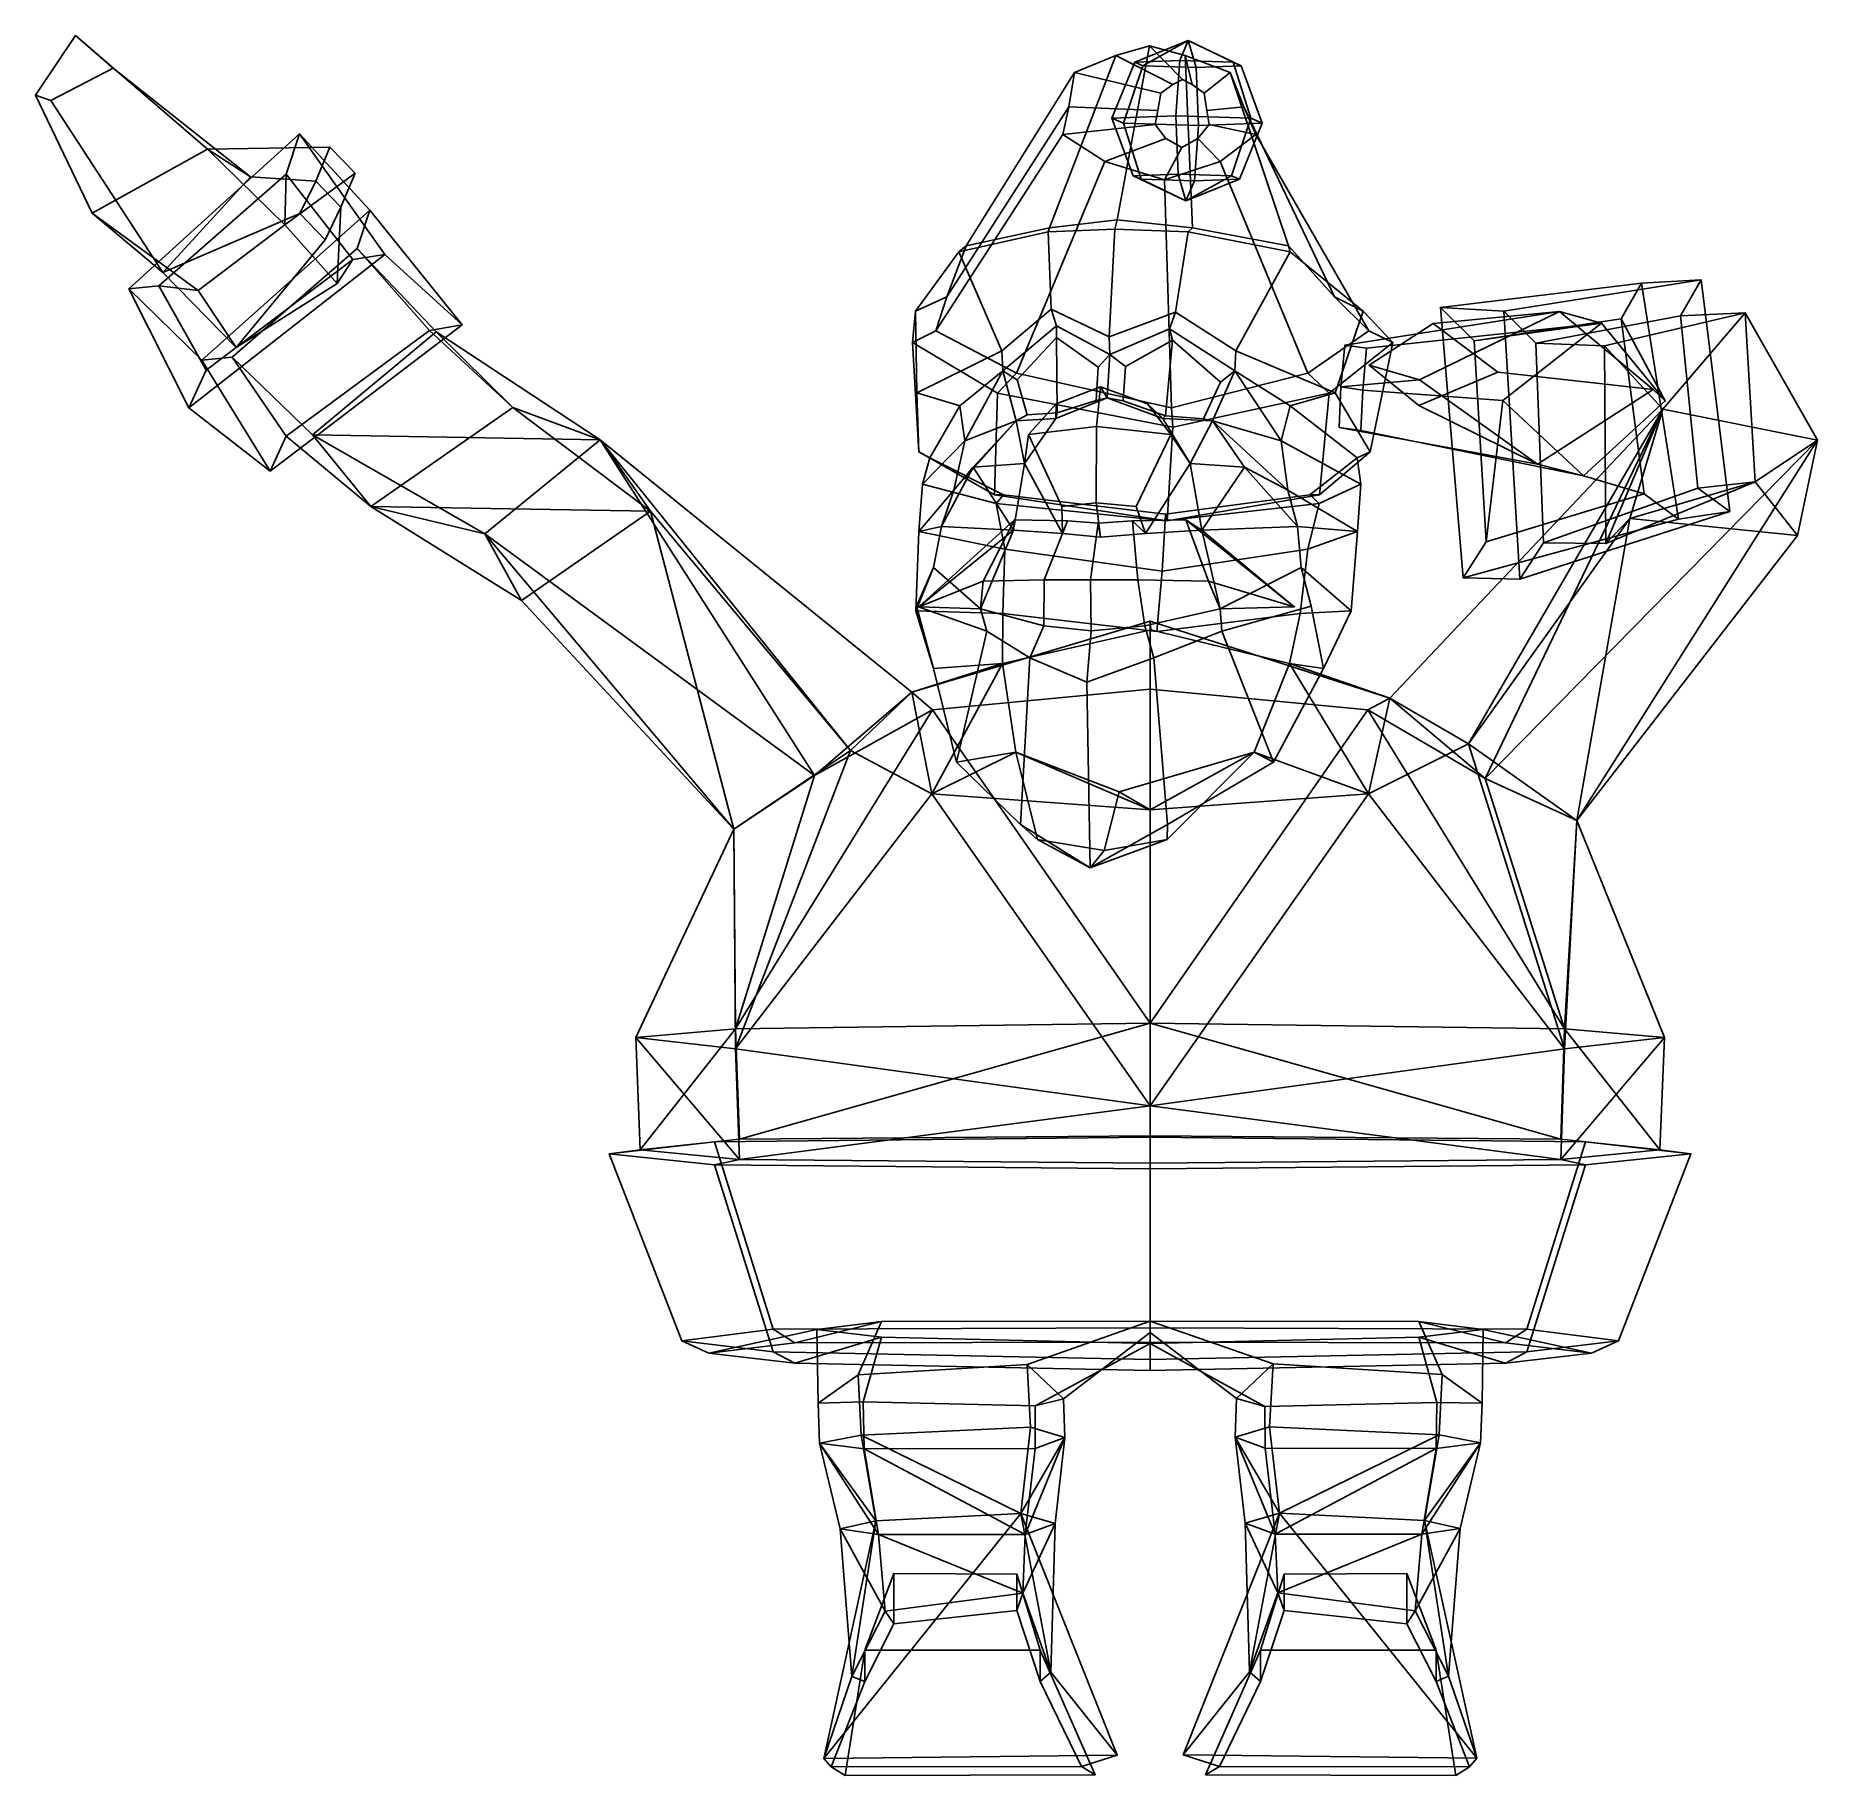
# Model space of a CAD drawing. Extents: x -301 to 177, y -153 to 314.
import ezdxf

# ---------------------------------------------------------------- set-up
doc = ezdxf.new("R2010")
doc.units = 0

msp = doc.modelspace()

# ---------------------------------------------------------------- linework, layer by layer
for p in [(-64.091278, 160.729126, 93.937881), (36.7341, 160.729126, 109.028419)]:
    msp.add_point(p)
for points in [[(-297.174103, 296.665009, 155.997833), (-280.414093, 305.364502, 160.193756), (-290.561798, 314.092743, 143.367188), (-301.232178, 298.144836, 133.005615)], [(-301.232178, 298.144836, 133.005615), (-290.561798, 314.092743, 143.367188), (-255.118607, 283.608673, 92.521408), (-286.045441, 266.381104, 84.38472)], [(-280.414093, 305.364502, 160.193756), (-243.543777, 276.202148, 132.067123), (-255.118607, 283.608673, 92.521408), (-290.561798, 314.092743, 143.367188)], [(-10.845557, 264.669586, 79.88118), (-2.157792, 311.329468, 21.649654), (-11.198099, 308.714508, 18.303576), (-28.999304, 262.487091, 70.133171)], [(6.749979, 302.27359, -38.209644), (4.118964, 300.94574, -38.480221), (-11.198099, 308.714508, 18.303576), (-2.157792, 311.329468, 21.649654)], [(-10.845557, 264.669586, 79.88118), (9.366714, 262.487091, 75.875412), (7.466033, 308.714508, 21.097038), (-2.157792, 311.329468, 21.649654)], [(5.99396, 307.382202, -33.092285), (8.255719, 312.779541, -48.203899), (-6.112992, 306.928131, -42.320713)], [(-6.112992, 306.928131, -42.320713), (8.255719, 312.779541, -48.203899), (-3.941611, 306.019928, -56.82848)], [(8.255719, 312.779541, -48.203899), (10.336731, 305.565826, -62.107876), (-3.941611, 306.019928, -56.82848)], [(6.749979, 302.27359, -38.209644), (-2.157792, 311.329468, 21.649654), (7.466033, 308.714508, 21.097038), (9.34492, 300.94574, -37.698051)], [(5.99396, 307.382202, -33.092285), (20.272326, 306.928101, -38.371616), (8.255719, 312.779541, -48.203899)], [(8.255719, 312.779541, -48.203899), (22.443705, 306.019928, -52.879383), (10.336731, 305.565826, -62.107876)], [(20.272326, 306.928101, -38.371616), (22.443705, 306.019928, -52.879383), (8.255719, 312.779541, -48.203899)], [(-51.360207, 257.612915, 54.90715), (-28.999304, 262.487091, 70.133171), (-11.198099, 308.714508, 18.303576), (-22.26362, 304.233734, 13.232353)], [(4.118964, 300.94574, -38.480221), (0.84973, 298.670441, -38.758408), (-22.26362, 304.233734, 13.232353), (-11.198099, 308.714508, 18.303576)], [(4.876355, 292.535553, -25.625166), (5.99396, 307.382202, -33.092285), (-6.112992, 306.928131, -42.320713), (-12.245483, 291.893372, -38.676121)], [(-12.245483, 291.893372, -38.676121), (-6.112992, 306.928131, -42.320713), (-3.941611, 306.019928, -56.82848), (-9.174676, 290.609009, -59.193279)], [(4.876355, 292.535553, -25.625166), (25.068979, 291.893372, -33.091255), (20.272326, 306.928101, -38.371616), (5.99396, 307.382202, -33.092285)], [(35.20565, 257.612915, 67.863464), (19.531414, 304.233734, 19.487822), (7.466033, 308.714508, 21.097038), (9.366714, 262.487091, 75.875412)], [(9.34492, 300.94574, -37.698051), (7.466033, 308.714508, 21.097038), (19.531414, 304.233734, 19.487822), (12.552341, 298.670441, -37.006874)], [(25.068979, 291.893372, -33.091255), (28.139788, 290.609009, -53.608414), (22.443705, 306.019928, -52.879383), (20.272326, 306.928101, -38.371616)], [(-297.174103, 296.665009, 155.997833), (-267.070587, 250.47052, 114.54158), (-243.543777, 276.202148, 132.067123), (-280.414093, 305.364502, 160.193756)], [(-56.544651, 243.950378, 29.679033), (-51.360207, 257.612915, 54.90715), (-22.26362, 304.233734, 13.232353), (-23.830629, 295.004791, 5.963974)], [(0.84973, 298.670441, -38.758408), (0.058994, 293.9841, -38.441891), (-23.830629, 295.004791, 5.963974), (-22.26362, 304.233734, 13.232353)], [(-3.941611, 306.019928, -56.82848), (10.336731, 305.565826, -62.107876), (11.017958, 289.966827, -66.659393), (-9.174676, 290.609009, -59.193279)], [(22.443705, 306.019928, -52.879383), (28.139788, 290.609009, -53.608414), (11.017958, 289.966827, -66.659393), (10.336731, 305.565826, -62.107876)], [(12.552341, 298.670441, -37.006874), (19.531414, 304.233734, 19.487822), (23.157797, 295.004791, 12.996737), (13.215754, 293.98407, -36.472713)], [(47.549232, 243.950378, 45.258766), (23.157797, 295.004791, 12.996737), (19.531414, 304.233734, 19.487822), (35.20565, 257.612915, 67.863464)], [(-297.174103, 296.665009, 155.997833), (-301.232178, 298.144836, 133.005615), (-286.045441, 266.381104, 84.38472), (-267.070587, 250.47052, 114.54158)], [(-59.533733, 234.859436, 8.13001), (-56.544651, 243.950378, 29.679033), (-23.830629, 295.004791, 5.963974), (-25.377386, 287.560333, 0.058672)], [(0.058994, 293.9841, -38.441891), (-0.658015, 290.203888, -38.198421), (-25.377386, 287.560333, 0.058672), (-23.830629, 295.004791, 5.963974)], [(4.876355, 292.535553, -25.625166), (-12.245483, 291.893372, -38.676121), (-6.549375, 276.482452, -39.405087), (5.557578, 276.936554, -30.176657)], [(-12.245483, 291.893372, -38.676121), (-9.174676, 290.609009, -59.193279), (-4.377994, 275.57428, -53.912853), (-6.549375, 276.482452, -39.405087)], [(4.876355, 292.535553, -25.625166), (5.557578, 276.936554, -30.176657), (19.835939, 276.482452, -35.45599), (25.068979, 291.893372, -33.091255)], [(13.215754, 293.98407, -36.472713), (23.157797, 295.004791, 12.996737), (26.365742, 287.560333, 7.803072), (13.830061, 290.203857, -36.029987)], [(25.068979, 291.893372, -33.091255), (19.835939, 276.482452, -35.45599), (22.00732, 275.574249, -49.963757), (28.139788, 290.609009, -53.608414)], [(56.71648, 234.859436, 25.529181), (26.365742, 287.560333, 7.803072), (23.157797, 295.004791, 12.996737), (47.549232, 243.950378, 45.258766)], [(-276.215881, 246.080597, 52.089569), (-230.347412, 287.694733, 57.44627), (-211.541641, 267.1922, 40.849518), (-256.585114, 226.961761, 33.485325)], [(-276.215881, 246.080597, 52.089569), (-268.180969, 246.94281, 60.117352), (-233.943054, 276.901398, 64.920677), (-230.347412, 287.694733, 57.44627)], [(-207.474319, 255.364807, 118.74157), (-230.347412, 287.694733, 57.44627), (-233.943054, 276.901398, 64.920677), (-216.104034, 253.976318, 110.61129)], [(-186.720398, 236.397675, 101.226318), (-211.541641, 267.1922, 40.849518), (-230.347412, 287.694733, 57.44627), (-207.474319, 255.364807, 118.74157)], [(-37.881889, 223.494446, -6.820795), (-59.533733, 234.859436, 8.13001), (-25.377386, 287.560333, 0.058672), (-14.175622, 280.283203, -3.811017)], [(-0.658015, 290.203888, -38.198421), (2.20094, 286.508636, -37.427601), (-14.175622, 280.283203, -3.811017), (-25.377386, 287.560333, 0.058672)], [(-4.377994, 275.57428, -53.912853), (-9.174676, 290.609009, -59.193279), (11.017958, 289.966827, -66.659393), (9.900349, 275.120178, -59.192249)], [(22.00732, 275.574249, -49.963757), (9.900349, 275.120178, -59.192249), (11.017958, 289.966827, -66.659393), (28.139788, 290.609009, -53.608414)], [(13.830061, 290.203857, -36.029987), (26.365742, 287.560333, 7.803072), (16.787809, 280.283203, 0.823283), (10.870701, 286.508636, -36.129997)], [(40.390739, 223.494446, 4.89427), (16.787809, 280.283203, 0.823283), (26.365742, 287.560333, 7.803072), (56.71648, 234.859436, 25.529181)], [(-286.045441, 266.381104, 84.38472), (-255.118607, 283.608673, 92.521408), (-234.287216, 263.253815, 70.354851), (-257.625305, 245.631287, 67.312424)], [(-222.207611, 284.118317, 141.787354), (-215.445511, 277.131348, 133.248108), (-234.287216, 263.253815, 70.354851), (-255.118607, 283.608673, 92.521408)], [(-225.99884, 275.045013, 147.496262), (-222.207611, 284.118317, 141.787354), (-255.118607, 283.608673, 92.521408), (-243.543777, 276.202148, 132.067123)], [(-225.99884, 275.045013, 147.496262), (-219.325363, 268.046692, 138.868484), (-215.445511, 277.131348, 133.248108), (-222.207611, 284.118317, 141.787354)], [(2.20094, 286.508636, -37.427601), (6.502005, 284.019165, -36.552868), (1.853079, 275.380676, -5.148481), (-14.175622, 280.283203, -3.811017)], [(10.870701, 286.508636, -36.129997), (16.787809, 280.283203, 0.823283), (1.853079, 275.380676, -5.148481), (6.502005, 284.019165, -36.552868)], [(3.730809, 214.117126, -17.508875), (-37.881889, 223.494446, -6.820795), (-14.175622, 280.283203, -3.811017), (1.853079, 275.380676, -5.148481)], [(3.730809, 214.117126, -17.508875), (1.853079, 275.380676, -5.148481), (16.787809, 280.283203, 0.823283), (40.390739, 223.494446, 4.89427)], [(-257.625305, 245.631287, 67.312424), (-234.287216, 263.253815, 70.354851), (-233.943054, 276.901398, 64.920677), (-268.180969, 246.94281, 60.117352)], [(-230.291626, 266.304962, 152.578003), (-225.99884, 275.045013, 147.496262), (-243.543777, 276.202148, 132.067123), (-267.070587, 250.47052, 114.54158)], [(-219.325363, 268.046692, 138.868484), (-220.270737, 247.542023, 98.533905), (-234.287216, 263.253815, 70.354851), (-215.445511, 277.131348, 133.248108)], [(-220.270737, 247.542023, 98.533905), (-216.104034, 253.976318, 110.61129), (-233.943054, 276.901398, 64.920677), (-234.287216, 263.253815, 70.354851)], [(-230.291626, 266.304962, 152.578003), (-223.517853, 259.296478, 144.005585), (-219.325363, 268.046692, 138.868484), (-225.99884, 275.045013, 147.496262)], [(5.557578, 276.936554, -30.176657), (-6.549375, 276.482452, -39.405087), (7.638571, 269.722839, -44.080578)], [(-6.549375, 276.482452, -39.405087), (-4.377994, 275.57428, -53.912853), (7.638571, 269.722839, -44.080578)], [(7.638571, 269.722839, -44.080578), (-4.377994, 275.57428, -53.912853), (9.900349, 275.120178, -59.192249)], [(5.557578, 276.936554, -30.176657), (7.638571, 269.722839, -44.080578), (19.835939, 276.482452, -35.45599)], [(19.835939, 276.482452, -35.45599), (7.638571, 269.722839, -44.080578), (22.00732, 275.574249, -49.963757)], [(7.638571, 269.722839, -44.080578), (9.900349, 275.120178, -59.192249), (22.00732, 275.574249, -49.963757)], [(-223.517853, 259.296478, 144.005585), (-247.351822, 230.371155, 91.939842), (-220.270737, 247.542023, 98.533905), (-219.325363, 268.046692, 138.868484)], [(-267.070587, 250.47052, 114.54158), (-286.045441, 266.381104, 84.38472), (-257.625305, 245.631287, 67.312424), (-247.351822, 230.371155, 91.939842)], [(-230.291626, 266.304962, 152.578003), (-267.070587, 250.47052, 114.54158), (-247.351822, 230.371155, 91.939842), (-223.517853, 259.296478, 144.005585)], [(-256.585114, 226.961761, 33.485325), (-211.541641, 267.1922, 40.849518), (-214.915558, 256.898376, 48.039566), (-248.443375, 227.804016, 41.653259)], [(-186.720398, 236.397675, 101.226318), (-195.515564, 234.952454, 92.972191), (-214.915558, 256.898376, 48.039566), (-211.541641, 267.1922, 40.849518)], [(-11.486476, 262.148865, 84.163391), (-10.845557, 264.669586, 79.88118), (-28.999304, 262.487091, 70.133171), (-29.403528, 261.395996, 75.407707)], [(-11.486476, 262.148865, 84.163391), (8.208937, 261.395996, 81.03717), (9.366714, 262.487091, 75.875412), (-10.845557, 264.669586, 79.88118)], [(-29.403528, 261.395996, 75.407707), (-28.999304, 262.487091, 70.133171), (-51.360207, 257.612915, 54.90715), (-53.321571, 256.01767, 59.784767)], [(-28.579664, 240.680573, 85.510315), (-29.403528, 261.395996, 75.407707), (-53.321571, 256.01767, 59.784767), (-41.840202, 229.48877, 75.169785)], [(-12.991803, 233.21106, 94.221024), (-11.486476, 262.148865, 84.163391), (-29.403528, 261.395996, 75.407707), (-28.579664, 240.680573, 85.510315)], [(-12.991803, 233.21106, 94.221024), (4.811924, 239.875397, 90.800224), (8.208937, 261.395996, 81.03717), (-11.486476, 262.148865, 84.163391)], [(4.811924, 239.875397, 90.800224), (21.015656, 229.48877, 84.577431), (35.652992, 256.01767, 73.101593), (8.208937, 261.395996, 81.03717)], [(8.208937, 261.395996, 81.03717), (35.652992, 256.01767, 73.101593), (35.20565, 257.612915, 67.863464), (9.366714, 262.487091, 75.875412)], [(-238.270981, 197.11908, 85.606163), (-186.720398, 236.397675, 101.226318), (-207.474319, 255.364807, 118.74157), (-260.078247, 214.144775, 105.66169)], [(-260.078247, 214.144775, 105.66169), (-207.474319, 255.364807, 118.74157), (-216.104034, 253.976318, 110.61129), (-255.481674, 224.281097, 100.000206)], [(-247.351822, 230.371155, 91.939842), (-255.481674, 224.281097, 100.000206), (-216.104034, 253.976318, 110.61129), (-220.270737, 247.542023, 98.533905)], [(-248.443375, 227.804016, 41.653259), (-214.915558, 256.898376, 48.039566), (-193.655853, 234.548584, 29.178011), (-226.917877, 206.931549, 21.516651)], [(-193.655853, 234.548584, 29.178011), (-214.915558, 256.898376, 48.039566), (-195.515564, 234.952454, 92.972191), (-173.062149, 214.205261, 73.735313)], [(-53.321571, 256.01767, 59.784767), (-51.360207, 257.612915, 54.90715), (-56.544651, 243.950378, 29.679033), (-64.953331, 240.151947, 30.905825)], [(-41.840202, 229.48877, 75.169785), (-53.321571, 256.01767, 59.784767), (-64.953331, 240.151947, 30.905825), (-64.666481, 218.160614, 55.789299)], [(21.015656, 229.48877, 84.577431), (47.670555, 218.160614, 72.602783), (55.230251, 240.151947, 48.893703), (35.652992, 256.01767, 73.101593)], [(35.652992, 256.01767, 73.101593), (55.230251, 240.151947, 48.893703), (47.549232, 243.950378, 45.258766), (35.20565, 257.612915, 67.863464)], [(-260.078247, 214.144775, 105.66169), (-255.481674, 224.281097, 100.000206), (-268.180969, 246.94281, 60.117352), (-276.215881, 246.080597, 52.089569)], [(-238.270981, 197.11908, 85.606163), (-260.078247, 214.144775, 105.66169), (-276.215881, 246.080597, 52.089569), (-256.585114, 226.961761, 33.485325)], [(-247.351822, 230.371155, 91.939842), (-257.625305, 245.631287, 67.312424), (-268.180969, 246.94281, 60.117352), (-255.481674, 224.281097, 100.000206)], [(129.954834, 247.605103, 116.519173), (145.942841, 248.535278, 87.527206), (92.969337, 240.152222, 58.801548), (75.980896, 241.117676, 86.368279)], [(129.954834, 247.605103, 116.519173), (75.980896, 241.117676, 86.368279), (85.011574, 232.137268, 91.173553), (124.504433, 238.073669, 113.487175)], [(145.942841, 248.535278, 87.527206), (140.439865, 238.837097, 84.465324), (101.548302, 231.514282, 63.365505), (92.969337, 240.152222, 58.801548)], [(139.901321, 184.22348, 122.361053), (129.954834, 247.605103, 116.519173), (124.504433, 238.073669, 113.487175), (130.675812, 191.04364, 117.431389)], [(153.665298, 186.327759, 91.155602), (145.942841, 248.535278, 87.527206), (129.954834, 247.605103, 116.519173), (139.901321, 184.22348, 122.361053)], [(153.665298, 186.327759, 91.155602), (145.116821, 192.630127, 86.587563), (140.439865, 238.837097, 84.465324), (145.942841, 248.535278, 87.527206)], [(-64.953331, 240.151947, 30.905825), (-56.544651, 243.950378, 29.679033), (-59.533733, 234.859436, 8.13001), (-65.800392, 231.690735, 6.595783)], [(-64.666481, 218.160614, 55.789299), (-64.953331, 240.151947, 30.905825), (-65.800392, 231.690735, 6.595783), (-64.126343, 202.315948, 21.894848)], [(-28.579664, 240.680573, 85.510315), (-41.840202, 229.48877, 75.169785), (-41.549263, 224.100891, 75.164276), (-27.090471, 236.203339, 85.948494)], [(-12.991803, 233.21106, 94.221024), (-28.579664, 240.680573, 85.510315), (-27.090471, 236.203339, 85.948494), (-12.774141, 228.432983, 92.766739)], [(-12.991803, 233.21106, 94.221024), (-12.774141, 228.432983, 92.766739), (3.262942, 235.390625, 90.76149), (4.811924, 239.875397, 90.800224)], [(4.811924, 239.875397, 90.800224), (3.262942, 235.390625, 90.76149), (20.739077, 224.100891, 84.486969), (21.015656, 229.48877, 84.577431)], [(55.230251, 240.151947, 48.893703), (63.157722, 231.690735, 25.896946), (56.71648, 234.859436, 25.529181), (47.549232, 243.950378, 45.258766)], [(47.670555, 218.160614, 72.602783), (57.077751, 202.315918, 40.035469), (63.157722, 231.690735, 25.896946), (55.230251, 240.151947, 48.893703)], [(49.230419, 219.778961, 116.190063), (70.337105, 221.648499, 126.101402), (107.949966, 240.021057, 125.453171), (50.336929, 231.0271, 114.947227)], [(50.336929, 231.0271, 114.947227), (107.949966, 240.021057, 125.453171), (119.236374, 236.933899, 94.240799), (56.081738, 230.16156, 103.383926)], [(56.812195, 225.648712, 179.035706), (73.9925, 236.835144, 185.5159), (107.949966, 240.021057, 125.453171), (70.337105, 221.648499, 126.101402)], [(91.389931, 223.764221, 184.089478), (133.123627, 219.092987, 141.193756), (107.949966, 240.021057, 125.453171), (73.9925, 236.835144, 185.5159)], [(97.322823, 168.125549, 60.521229), (82.116432, 168.488037, 89.947334), (75.980896, 241.117676, 86.368279), (92.969337, 240.152222, 58.801548)], [(82.116432, 168.488037, 89.947334), (88.263222, 178.136475, 93.356995), (85.011574, 232.137268, 91.173553), (75.980896, 241.117676, 86.368279)], [(97.322823, 168.125549, 60.521229), (92.969337, 240.152222, 58.801548), (101.548302, 231.514282, 63.365505), (103.606529, 177.920654, 64.006256)], [(140.439865, 238.837097, 84.465324), (157.818817, 239.669678, 52.814606), (120.025139, 230.818207, 32.295124), (101.548302, 231.514282, 63.365505)], [(133.123627, 219.092987, 141.193756), (136.342728, 216.022156, 105.888664), (119.236374, 236.933899, 94.240799), (107.949966, 240.021057, 125.453171)], [(157.818817, 239.669678, 52.814606), (135.723419, 213.76825, -15.235872), (120.025139, 230.818207, 32.295124)], [(157.818817, 239.669678, 52.814606), (177.177353, 205.515533, -22.688622), (135.723419, 213.76825, -15.235872)], [(160.450134, 194.314667, 53.837917), (157.818817, 239.669678, 52.814606), (140.439865, 238.837097, 84.465324), (145.116821, 192.630127, 86.587563)], [(160.450134, 194.314667, 53.837917), (177.177353, 205.515533, -22.688622), (157.818817, 239.669678, 52.814606)], [(-238.270981, 197.11908, 85.606163), (-234.004974, 206.505005, 80.374657), (-195.515564, 234.952454, 92.972191), (-186.720398, 236.397675, 101.226318)], [(-173.062149, 214.205261, 73.735313), (-195.515564, 234.952454, 92.972191), (-234.004974, 206.505005, 80.374657), (-211.201233, 187.630524, 59.536434)], [(-226.917877, 206.931549, 21.516651), (-193.655853, 234.548584, 29.178011), (-149.622055, 205.542603, 17.77009)], [(-173.062149, 214.205261, 73.735313), (-149.622055, 205.542603, 17.77009), (-193.655853, 234.548584, 29.178011)], [(-65.800392, 231.690735, 6.595783), (-59.533733, 234.859436, 8.13001), (-37.881889, 223.494446, -6.820795), (-42.941433, 218.089905, -9.627839)], [(-27.099237, 233.063599, 84.292938), (-27.090471, 236.203339, 85.948494), (-41.549263, 224.100891, 75.164276), (-37.716499, 221.67981, 76.181885)], [(-27.099237, 233.063599, 84.292938), (-15.948938, 225.10498, 90.238136), (-12.774141, 228.432983, 92.766739), (-27.090471, 236.203339, 85.948494)], [(4.030447, 232.302063, 88.990067), (3.262942, 235.390625, 90.76149), (-12.774141, 228.432983, 92.766739), (-8.578051, 225.279358, 91.472435)], [(4.030447, 232.302063, 88.990067), (16.897108, 221.050171, 81.954269), (20.739077, 224.100891, 84.486969), (3.262942, 235.390625, 90.76149)], [(63.157722, 231.690735, 25.896946), (46.050426, 218.089905, 3.691574), (40.390739, 223.494446, 4.89427), (56.71648, 234.859436, 25.529181)], [(55.094769, 218.911865, 104.66584), (56.081738, 230.16156, 103.383926), (119.236374, 236.933899, 94.240799), (92.683083, 216.134277, 84.025833)], [(70.129059, 214.782532, 187.911057), (91.389931, 223.764221, 184.089478), (73.9925, 236.835144, 185.5159), (56.812195, 225.648712, 179.035706)], [(136.342728, 216.022156, 105.888664), (124.504433, 238.073669, 113.487175), (85.011574, 232.137268, 91.173553), (119.236374, 236.933899, 94.240799)], [(92.683083, 216.134277, 84.025833), (119.236374, 236.933899, 94.240799), (85.011574, 232.137268, 91.173553), (88.263222, 178.136475, 93.356995)], [(114.369781, 195.939453, 98.009506), (130.675812, 191.04364, 117.431389), (124.504433, 238.073669, 113.487175), (136.342728, 216.022156, 105.888664)], [(-64.126343, 202.315948, 21.894848), (-65.800392, 231.690735, 6.595783), (-42.941433, 218.089905, -9.627839), (-43.732906, 190.787476, 1.589238)], [(-26.909229, 212.850098, 88.97905), (-27.099237, 233.063599, 84.292938), (-37.716499, 221.67981, 76.181885), (-34.97242, 212.267059, 82.660706)], [(-15.948938, 225.10498, 90.238136), (-27.099237, 233.063599, 84.292938), (-26.909229, 212.850098, 88.97905), (-16.502682, 216.160156, 93.937897)], [(-8.578051, 225.279358, 91.472435), (-9.177725, 216.003082, 95.479073), (2.135132, 212.043457, 92.931953), (4.030447, 232.302063, 88.990067)], [(2.135132, 212.043457, 92.931953), (12.32122, 211.16452, 88.197624), (16.897108, 221.050171, 81.954269), (4.030447, 232.302063, 88.990067)], [(57.077751, 202.315918, 40.035469), (43.523067, 190.787476, 14.648841), (46.050426, 218.089905, 3.691574), (63.157722, 231.690735, 25.896946)], [(49.230419, 219.778961, 116.190063), (50.336929, 231.0271, 114.947227), (56.081738, 230.16156, 103.383926), (55.094769, 218.911865, 104.66584)], [(120.025139, 230.818207, 32.295124), (120.339722, 177.685211, 31.996845), (103.606529, 177.920654, 64.006256), (101.548302, 231.514282, 63.365505)], [(120.339722, 177.685211, 31.996845), (120.025139, 230.818207, 32.295124), (135.723419, 213.76825, -15.235872)], [(-238.270981, 197.11908, 85.606163), (-256.585114, 226.961761, 33.485325), (-248.443375, 227.804016, 41.653259), (-234.004974, 206.505005, 80.374657)], [(-211.201233, 187.630524, 59.536434), (-234.004974, 206.505005, 80.374657), (-248.443375, 227.804016, 41.653259), (-226.917877, 206.931549, 21.516651)], [(-53.10817, 214.649536, 59.125404), (-41.549263, 224.100891, 75.164276), (-41.840202, 229.48877, 75.169785), (-64.666481, 218.160614, 55.789299)], [(-16.502682, 216.160156, 93.937897), (-13.48182, 216.870728, 97.494995), (-12.774141, 228.432983, 92.766739), (-15.948938, 225.10498, 90.238136)], [(-9.177725, 216.003082, 95.479073), (-8.578051, 225.279358, 91.472435), (-12.774141, 228.432983, 92.766739), (-13.48182, 216.870728, 97.494995)], [(35.641979, 214.649536, 72.408638), (47.670555, 218.160614, 72.602783), (21.015656, 229.48877, 84.577431), (20.739077, 224.100891, 84.486969)], [(70.129059, 214.782532, 187.911057), (56.812195, 225.648712, 179.035706), (70.337105, 221.648499, 126.101402), (102.0271, 199.038696, 128.805862)], [(-51.695263, 205.314758, 62.74902), (-41.549263, 224.100891, 75.164276), (-53.10817, 214.649536, 59.125404)], [(-37.949688, 210.710144, 83.762894), (-41.549263, 224.100891, 75.164276), (-51.695263, 205.314758, 62.74902)], [(-42.941433, 218.089905, -9.627839), (-37.881889, 223.494446, -6.820795), (3.730809, 214.117126, -17.508875), (4.159691, 208.980286, -20.374393)], [(-34.97242, 212.267059, 82.660706), (-37.716499, 221.67981, 76.181885), (-41.549263, 224.100891, 75.164276), (-37.949688, 210.710144, 83.762894)], [(46.050426, 218.089905, 3.691574), (4.159691, 208.980286, -20.374393), (3.730809, 214.117126, -17.508875), (40.390739, 223.494446, 4.89427)], [(12.32122, 211.16452, 88.197624), (14.779719, 210.710144, 91.654907), (20.739077, 224.100891, 84.486969), (16.897108, 221.050171, 81.954269)], [(14.779719, 210.710144, 91.654907), (33.230057, 205.314758, 75.459793), (20.739077, 224.100891, 84.486969)], [(33.230057, 205.314758, 75.459793), (35.641979, 214.649536, 72.408638), (20.739077, 224.100891, 84.486969)], [(48.819725, 208.918884, 117.780983), (102.0271, 199.038696, 128.805862), (70.337105, 221.648499, 126.101402), (49.230419, 219.778961, 116.190063)], [(70.129059, 214.782532, 187.911057), (102.0271, 199.038696, 128.805862), (133.123627, 219.092987, 141.193756), (91.389931, 223.764221, 184.089478)], [(-64.666481, 218.160614, 55.789299), (-64.126343, 202.315948, 21.894848), (-61.158009, 200.756104, 23.951933), (-53.10817, 214.649536, 59.125404)], [(-43.732906, 190.787476, 1.589238), (-42.941433, 218.089905, -9.627839), (4.159691, 208.980286, -20.374393), (2.574246, 183.851807, -9.781467)], [(-16.42309, 209.100861, 118.857727), (-15.285988, 219.784607, 111.260338), (-27.201632, 215.266296, 107.283188), (-34.637539, 206.985107, 110.105057)], [(-15.285988, 219.784607, 111.260338), (-13.48182, 216.870728, 97.494995), (-27.285545, 211.301697, 91.711166), (-27.201632, 215.266296, 107.283188)], [(-26.909229, 212.850098, 88.97905), (-27.285545, 211.301697, 91.711166), (-13.48182, 216.870728, 97.494995), (-16.502682, 216.160156, 93.937897)], [(-16.42309, 209.100861, 118.857727), (3.555807, 206.985077, 115.821457), (-2.728063, 215.266296, 110.946152), (-15.285988, 219.784607, 111.260338)], [(-15.285988, 219.784607, 111.260338), (-2.728063, 215.266296, 110.946152), (1.410413, 211.301697, 96.006096), (-13.48182, 216.870728, 97.494995)], [(2.135132, 212.043457, 92.931953), (-9.177725, 216.003082, 95.479073), (-13.48182, 216.870728, 97.494995), (1.410413, 211.301697, 96.006096)], [(43.523067, 190.787476, 14.648841), (2.574246, 183.851807, -9.781467), (4.159691, 208.980286, -20.374393), (46.050426, 218.089905, 3.691574)], [(47.670555, 218.160614, 72.602783), (35.641979, 214.649536, 72.408638), (53.637215, 200.756104, 41.133335), (57.077751, 202.315918, 40.035469)], [(48.819725, 208.918884, 117.780983), (49.230419, 219.778961, 116.190063), (55.094769, 218.911865, 104.66584), (54.592361, 208.050659, 106.187378)], [(54.592361, 208.050659, 106.187378), (55.094769, 218.911865, 104.66584), (92.683083, 216.134277, 84.025833), (114.369781, 195.939453, 98.009506)], [(114.369781, 195.939453, 98.009506), (92.683083, 216.134277, 84.025833), (88.263222, 178.136475, 93.356995), (130.675812, 191.04364, 117.431389)], [(102.0271, 199.038696, 128.805862), (114.369781, 195.939453, 98.009506), (136.342728, 216.022156, 105.888664), (133.123627, 219.092987, 141.193756)], [(-211.201233, 187.630524, 59.536434), (-136.177948, 186.366882, 59.857269), (-173.062149, 214.205261, 73.735313)], [(-173.062149, 214.205261, 73.735313), (-136.177948, 186.366882, 59.857269), (-149.622055, 205.542603, 17.77009)], [(-53.10817, 214.649536, 59.125404), (-61.158009, 200.756104, 23.951933), (-63.127682, 193.646057, 27.149687), (-51.695263, 205.314758, 62.74902)], [(-54.669491, 192.054596, 66.451294), (-37.949688, 210.710144, 83.762894), (-51.695263, 205.314758, 62.74902)], [(-49.527267, 198.188721, 89.401711), (-37.949688, 210.710144, 83.762894), (-54.669491, 192.054596, 66.451294)], [(-49.527267, 198.188721, 89.401711), (-35.754887, 199.252686, 94.276337), (-37.949688, 210.710144, 83.762894)], [(-26.909229, 212.850098, 88.97905), (-34.97242, 212.267059, 82.660706), (-37.949688, 210.710144, 83.762894), (-27.285545, 211.301697, 91.711166)], [(-35.754887, 199.252686, 94.276337), (-27.285545, 211.301697, 91.711166), (-37.949688, 210.710144, 83.762894)], [(-34.637539, 206.985107, 110.105057), (-27.201632, 215.266296, 107.283188), (-27.285545, 211.301697, 91.711166), (-35.754887, 199.252686, 94.276337)], [(3.555807, 206.985077, 115.821457), (8.757589, 199.252686, 100.938522), (1.410413, 211.301697, 96.006096), (-2.728063, 215.266296, 110.946152)], [(2.135132, 212.043457, 92.931953), (1.410413, 211.301697, 96.006096), (14.779719, 210.710144, 91.654907), (12.32122, 211.16452, 88.197624)], [(8.757589, 199.252686, 100.938522), (14.779719, 210.710144, 91.654907), (1.410413, 211.301697, 96.006096)], [(23.353659, 198.188721, 100.309799), (14.779719, 210.710144, 91.654907), (8.757589, 199.252686, 100.938522)], [(23.353659, 198.188721, 100.309799), (34.990005, 192.054596, 79.870628), (14.779719, 210.710144, 91.654907)], [(34.990005, 192.054596, 79.870628), (33.230057, 205.314758, 75.459793), (14.779719, 210.710144, 91.654907)], [(35.641979, 214.649536, 72.408638), (33.230057, 205.314758, 75.459793), (54.584324, 193.646057, 44.767647), (53.637215, 200.756104, 41.133335)], [(83.463379, 123.97467, 45.745739), (135.723419, 213.76825, -15.235872), (62.413631, 136.218872, -1.487377)], [(87.95414, 114.660217, -30.830082), (62.413631, 136.218872, -1.487377), (135.723419, 213.76825, -15.235872)], [(83.463379, 123.97467, 45.745739), (126.802238, 184.420563, 26.736427), (135.723419, 213.76825, -15.235872)], [(87.95414, 114.660217, -30.830082), (135.723419, 213.76825, -15.235872), (177.177353, 205.515533, -22.688622)], [(120.339722, 177.685211, 31.996845), (135.723419, 213.76825, -15.235872), (126.802238, 184.420563, 26.736427)], [(-226.917877, 206.931549, 21.516651), (-149.622055, 205.542603, 17.77009), (-180.640747, 180.321106, 12.554722)], [(-211.201233, 187.630524, 59.536434), (-226.917877, 206.931549, 21.516651), (-180.640747, 180.321106, 12.554722)], [(-25.684347, 187.631348, 112.694336), (-34.637539, 206.985107, 110.105057), (-35.754887, 199.252686, 94.276337), (-25.471174, 180.42691, 101.668213)], [(-16.471256, 188.672424, 119.179535), (-16.42309, 209.100861, 118.857727), (-34.637539, 206.985107, 110.105057), (-25.684347, 187.631348, 112.694336)], [(-16.471256, 188.672424, 119.179535), (-5.763143, 187.631348, 115.675949), (3.555807, 206.985077, 115.821457), (-16.42309, 209.100861, 118.857727)], [(-5.763143, 187.631348, 115.675949), (-3.23969, 180.42691, 104.995598), (8.757589, 199.252686, 100.938522), (3.555807, 206.985077, 115.821457)], [(48.819725, 208.918884, 117.780983), (54.592361, 208.050659, 106.187378), (114.369781, 195.939453, 98.009506), (102.0271, 199.038696, 128.805862)], [(-92.127296, 115.437744, -30.314686), (-180.640747, 180.321106, 12.554722), (-149.622055, 205.542603, 17.77009)], [(-82.442093, 122.193726, 45.91293), (-65.966537, 137.811005, -3.29705), (-149.622055, 205.542603, 17.77009)], [(-82.442093, 122.193726, 45.91293), (-149.622055, 205.542603, 17.77009), (-136.177948, 186.366882, 59.857269)], [(-92.127296, 115.437744, -30.314686), (-149.622055, 205.542603, 17.77009), (-65.966537, 137.811005, -3.29705)], [(-64.126343, 202.315948, 21.894848), (-43.732906, 190.787476, 1.589238), (-41.338791, 190.813019, 2.718875), (-61.158009, 200.756104, 23.951933)], [(-51.695263, 205.314758, 62.74902), (-63.127682, 193.646057, 27.149687), (-64.082382, 180.988525, 33.384148), (-54.669491, 192.054596, 66.451294)], [(33.230057, 205.314758, 75.459793), (34.990005, 192.054596, 79.870628), (53.67186, 180.988495, 51.008427), (54.584324, 193.646057, 44.767647)], [(57.077751, 202.315918, 40.035469), (53.637215, 200.756104, 41.133335), (40.903126, 190.813019, 15.028025), (43.523067, 190.787476, 14.648841)], [(112.622353, 103.379303, 8.377866), (87.95414, 114.660217, -30.830082), (177.177353, 205.515533, -22.688622)], [(171.821579, 179.83667, 12.963461), (112.622353, 103.379303, 8.377866), (177.177353, 205.515533, -22.688622)], [(160.450134, 194.314667, 53.837917), (171.821579, 179.83667, 12.963461), (177.177353, 205.515533, -22.688622)], [(-63.127682, 193.646057, 27.149687), (-61.158009, 200.756104, 23.951933), (-41.338791, 190.813019, 2.718875), (-43.342533, 188.43161, 0.793907)], [(-58.021461, 182.280273, 68.543167), (-49.527267, 198.188721, 89.401711), (-54.669491, 192.054596, 66.451294)], [(-38.709785, 181.301575, 93.257896), (-49.527267, 198.188721, 89.401711), (-58.021461, 182.280273, 68.543167)], [(-38.709785, 181.301575, 93.257896), (-35.754887, 199.252686, 94.276337), (-49.527267, 198.188721, 89.401711)], [(-25.471174, 180.42691, 101.668213), (-35.754887, 199.252686, 94.276337), (-38.709785, 181.301575, 93.257896)], [(-3.23969, 180.42691, 104.995598), (11.881183, 181.301575, 100.829849), (8.757589, 199.252686, 100.938522)], [(11.881183, 181.301575, 100.829849), (23.353659, 198.188721, 100.309799), (8.757589, 199.252686, 100.938522)], [(11.881183, 181.301575, 100.829849), (37.582623, 182.280273, 82.852234), (23.353659, 198.188721, 100.309799)], [(37.582623, 182.280273, 82.852234), (34.990005, 192.054596, 79.870628), (23.353659, 198.188721, 100.309799)], [(54.584324, 193.646057, 44.767647), (43.382652, 188.43161, 13.774066), (40.903126, 190.813019, 15.028025), (53.637215, 200.756104, 41.133335)], [(-64.082382, 180.988525, 33.384148), (-63.127682, 193.646057, 27.149687), (-43.342533, 188.43161, 0.793907), (-41.037544, 176.186646, 3.569615)], [(-54.669491, 192.054596, 66.451294), (-64.082382, 180.988525, 33.384148), (-58.021461, 182.280273, 68.543167)], [(34.990005, 192.054596, 79.870628), (37.582623, 182.280273, 82.852234), (53.67186, 180.988495, 51.008427)], [(53.67186, 180.988495, 51.008427), (40.365993, 176.186646, 15.753284), (43.382652, 188.43161, 13.774066), (54.584324, 193.646057, 44.767647)], [(153.665298, 186.327759, 91.155602), (97.322823, 168.125549, 60.521229), (103.606529, 177.920654, 64.006256), (145.116821, 192.630127, 86.587563)], [(120.339722, 177.685211, 31.996845), (160.450134, 194.314667, 53.837917), (145.116821, 192.630127, 86.587563), (103.606529, 177.920654, 64.006256)], [(160.450134, 194.314667, 53.837917), (120.339722, 177.685211, 31.996845), (126.802238, 184.420563, 26.736427)], [(160.450134, 194.314667, 53.837917), (126.802238, 184.420563, 26.736427), (171.821579, 179.83667, 12.963461)], [(-211.201233, 187.630524, 59.536434), (-170.816788, 162.437439, 48.430222), (-136.177948, 186.366882, 59.857269)], [(-211.201233, 187.630524, 59.536434), (-180.640747, 180.321106, 12.554722), (-170.816788, 162.437439, 48.430222)], [(-43.732906, 190.787476, 1.589238), (2.574246, 183.851807, -9.781467), (2.151518, 185.614746, -6.957069), (-41.338791, 190.813019, 2.718875)], [(-43.342533, 188.43161, 0.793907), (-41.338791, 190.813019, 2.718875), (2.151518, 185.614746, -6.957069), (2.099426, 183.838806, -6.609021)], [(-41.037544, 176.186646, 3.569615), (-43.342533, 188.43161, 0.793907), (2.099426, 183.838806, -6.609021), (1.232542, 170.277313, -0.817071)], [(-16.471256, 188.672424, 119.179535), (-25.684347, 187.631348, 112.694336), (-25.471174, 180.42691, 101.668213), (-15.306826, 179.388672, 109.688515)], [(-16.471256, 188.672424, 119.179535), (-15.306826, 179.388672, 109.688515), (-3.23969, 180.42691, 104.995598), (-5.763143, 187.631348, 115.675949)], [(40.365993, 176.186646, 15.753284), (1.232542, 170.277313, -0.817071), (2.099426, 183.838806, -6.609021), (43.382652, 188.43161, 13.774066)], [(43.382652, 188.43161, 13.774066), (2.099426, 183.838806, -6.609021), (2.151518, 185.614746, -6.957069), (40.903126, 190.813019, 15.028025)], [(43.523067, 190.787476, 14.648841), (40.903126, 190.813019, 15.028025), (2.151518, 185.614746, -6.957069), (2.574246, 183.851807, -9.781467)], [(139.901321, 184.22348, 122.361053), (130.675812, 191.04364, 117.431389), (88.263222, 178.136475, 93.356995), (82.116432, 168.488037, 89.947334)], [(-170.816788, 162.437439, 48.430222), (-113.776489, 101.016296, 12.309817), (-136.177948, 186.366882, 59.857269)], [(-113.776489, 101.016296, 12.309817), (-82.442093, 122.193726, 45.91293), (-136.177948, 186.366882, 59.857269)], [(-60.126804, 171.307373, 71.976334), (-58.021461, 182.280273, 68.543167), (-64.082382, 180.988525, 33.384148), (-64.881027, 159.652161, 41.609768)], [(-46.814777, 167.581543, 113.564667), (-38.418163, 184.063507, 106.978592), (-64.091278, 160.729126, 93.937881)], [(-38.418163, 184.063507, 106.978592), (-38.709785, 181.301575, 93.257896), (-64.091278, 160.729126, 93.937881)], [(-60.126804, 171.307373, 71.976334), (-47.566376, 160.164581, 105.362061), (-38.709785, 181.301575, 93.257896), (-58.021461, 182.280273, 68.543167)], [(-24.199085, 183.834015, 109.303177), (-38.418163, 184.063507, 106.978592), (-46.814777, 167.581543, 113.564667), (-30.460701, 167.968079, 124.909492)], [(-38.418163, 184.063507, 106.978592), (-24.199085, 183.834015, 109.303177), (-25.471174, 180.42691, 101.668213), (-38.709785, 181.301575, 93.257896)], [(-30.460701, 167.968079, 124.909492), (-17.97127, 167.967682, 127.490631), (-15.892747, 183.231079, 113.603271), (-24.199085, 183.834015, 109.303177)], [(-15.892747, 183.231079, 113.603271), (-15.306826, 179.388672, 109.688515), (-25.471174, 180.42691, 101.668213), (-24.199085, 183.834015, 109.303177)], [(-5.273424, 167.968079, 128.679276), (-6.691409, 183.834015, 111.923553), (-15.892747, 183.231079, 113.603271), (-17.97127, 167.967682, 127.490631)], [(-15.892747, 183.231079, 113.603271), (-6.691409, 183.834015, 111.923553), (-3.23969, 180.42691, 104.995598), (-15.306826, 179.388672, 109.688515)], [(-6.691409, 183.834015, 111.923553), (-5.273424, 167.968079, 128.679276), (13.685561, 167.581543, 122.619759), (7.585174, 184.063507, 113.863914)], [(7.585174, 184.063507, 113.863914), (11.881183, 181.301575, 100.829849), (-3.23969, 180.42691, 104.995598), (-6.691409, 183.834015, 111.923553)], [(13.685561, 167.581543, 122.619759), (36.7341, 160.729126, 109.028419), (7.585174, 184.063507, 113.863914)], [(7.585174, 184.063507, 113.863914), (36.7341, 160.729126, 109.028419), (11.881183, 181.301575, 100.829849)], [(38.590538, 171.307373, 86.751366), (37.582623, 182.280273, 82.852234), (11.881183, 181.301575, 100.829849), (16.805794, 160.164581, 114.996643)], [(38.590538, 171.307373, 86.751366), (52.027199, 159.652161, 59.107426), (53.67186, 180.988495, 51.008427), (37.582623, 182.280273, 82.852234)], [(153.665298, 186.327759, 91.155602), (139.901321, 184.22348, 122.361053), (82.116432, 168.488037, 89.947334), (97.322823, 168.125549, 60.521229)], [(112.622353, 103.379303, 8.377866), (126.802238, 184.420563, 26.736427), (83.463379, 123.97467, 45.745739)], [(171.821579, 179.83667, 12.963461), (126.802238, 184.420563, 26.736427), (112.622353, 103.379303, 8.377866)], [(-113.776489, 101.016296, 12.309817), (-180.640747, 180.321106, 12.554722), (-92.127296, 115.437744, -30.314686)], [(-170.816788, 162.437439, 48.430222), (-180.640747, 180.321106, 12.554722), (-113.776489, 101.016296, 12.309817)], [(-64.881027, 159.652161, 41.609768), (-64.082382, 180.988525, 33.384148), (-41.037544, 176.186646, 3.569615), (-41.533604, 158.912292, 12.133405)], [(-64.091278, 160.729126, 93.937881), (-38.709785, 181.301575, 93.257896), (-47.566376, 160.164581, 105.362061)], [(36.7341, 160.729126, 109.028419), (16.805794, 160.164581, 114.996643), (11.881183, 181.301575, 100.829849)], [(52.027199, 159.652161, 59.107426), (38.332996, 158.912292, 24.08704), (40.365993, 176.186646, 15.753284), (53.67186, 180.988495, 51.008427)], [(-41.533604, 158.912292, 12.133405), (-41.037544, 176.186646, 3.569615), (1.232542, 170.277313, -0.817071), (-0.211922, 154.091675, 8.833918)], [(38.332996, 158.912292, 24.08704), (-0.211922, 154.091675, 8.833918), (1.232542, 170.277313, -0.817071), (40.365993, 176.186646, 15.753284)], [(-60.110146, 144.125061, 51.641987), (-64.713867, 160.899841, 77.968651), (-60.126804, 171.307373, 71.976334), (-64.881027, 159.652161, 41.609768)], [(-60.126804, 171.307373, 71.976334), (-64.713867, 160.899841, 77.968651), (-45.813702, 154.214233, 98.175827), (-47.566376, 160.164581, 105.362061)], [(-47.566376, 160.164581, 105.362061), (-46.814777, 167.581543, 113.564667), (-64.091278, 160.729126, 93.937881)], [(-30.460701, 167.968079, 124.909492), (-46.814777, 167.581543, 113.564667), (-47.566376, 160.164581, 105.362061), (-30.5091, 155.618713, 118.599991)], [(-17.97127, 167.967682, 127.490631), (-30.460701, 167.968079, 124.909492), (-30.5091, 155.618713, 118.599991), (-17.842562, 154.265198, 126.630684)], [(-17.97127, 167.967682, 127.490631), (-17.842562, 154.265198, 126.630684), (-3.379842, 155.618713, 122.660431), (-5.273424, 167.968079, 128.679276)], [(-5.273424, 167.968079, 128.679276), (-3.379842, 155.618713, 122.660431), (16.805794, 160.164581, 114.996643), (13.685561, 167.581543, 122.619759)], [(16.805794, 160.164581, 114.996643), (36.7341, 160.729126, 109.028419), (13.685561, 167.581543, 122.619759)], [(38.590538, 171.307373, 86.751366), (16.805794, 160.164581, 114.996643), (17.233919, 154.214203, 107.61216), (41.222164, 160.899811, 93.824097)], [(44.528126, 144.125061, 67.3032), (52.027199, 159.652161, 59.107426), (38.590538, 171.307373, 86.751366), (41.222164, 160.899811, 93.824097)], [(-60.110146, 144.125061, 51.641987), (-64.881027, 159.652161, 41.609768), (-41.533604, 158.912292, 12.133405), (-41.620331, 145.471863, 31.431154)], [(-45.813702, 154.214233, 98.175827), (-64.713867, 160.899841, 77.968651), (-60.110146, 144.125061, 51.641987), (-53.971333, 119.008392, 77.364258)], [(-34.315727, 147, 122.959976), (-30.5091, 155.618713, 118.599991), (-47.566376, 160.164581, 105.362061), (-45.813702, 154.214233, 98.175827)], [(-41.620331, 145.471863, 31.431154), (-41.533604, 158.912292, 12.133405), (-0.211922, 154.091675, 8.833918), (-1.822633, 154.570435, 9.36818)], [(-1.01655, 147, 127.943863), (17.233919, 154.214203, 107.61216), (16.805794, 160.164581, 114.996643), (-3.379842, 155.618713, 122.660431)], [(35.42881, 145.471863, 35.473148), (-1.822633, 154.570435, 9.36818), (-0.211922, 154.091675, 8.833918), (38.332996, 158.912292, 24.08704)], [(17.233919, 154.214203, 107.61216), (31.127312, 119.008392, 90.100975), (44.528126, 144.125061, 67.3032), (41.222164, 160.899811, 93.824097)], [(44.528126, 144.125061, 67.3032), (35.42881, 145.471863, 35.473148), (38.332996, 158.912292, 24.08704), (52.027199, 159.652161, 59.107426)], [(-1.952844, 156.878967, -0.294995), (-1.948929, 138.65625, -51.165333), (-60.442371, 133.09137, -42.57951), (-65.966537, 137.811005, -3.29705)], [(-1.952844, 156.878967, -0.294995), (-65.966537, 137.811005, -3.29705), (-41.620331, 145.471863, 31.431154), (-1.822633, 154.570435, 9.36818)], [(-36.792343, 102.291534, 118.414932), (-34.315727, 147, 122.959976), (-45.813702, 154.214233, 98.175827), (-53.971333, 119.008392, 77.364258)], [(-18.945724, 140.488434, 134.001312), (-17.842562, 154.265198, 126.630684), (-30.5091, 155.618713, 118.599991), (-34.315727, 147, 122.959976)], [(-18.945724, 140.488434, 134.001312), (-1.01655, 147, 127.943863), (-3.379842, 155.618713, 122.660431), (-17.842562, 154.265198, 126.630684)], [(-1.952844, 156.878967, -0.294995), (62.413631, 136.218872, -1.487377), (56.514263, 133.09137, -42.57951), (-1.948929, 138.65625, -51.165333)], [(-1.822633, 154.570435, 9.36818), (35.42881, 145.471863, 35.473148), (62.413631, 136.218872, -1.487377), (-1.952844, 156.878967, -0.294995)], [(2.682243, 102.291534, 124.32309), (31.127312, 119.008392, 90.100975), (17.233919, 154.214203, 107.61216), (-1.01655, 147, 127.943863)], [(-65.966537, 137.811005, -3.29705), (-60.600773, 110.485016, 56.9786), (-41.620331, 145.471863, 31.431154)], [(-60.600773, 110.485016, 56.9786), (-38.050785, 121.6875, 64.286827), (-41.620331, 145.471863, 31.431154)], [(-53.971333, 119.008392, 77.364258), (-60.110146, 144.125061, 51.641987), (-41.620331, 145.471863, 31.431154), (-38.050785, 121.6875, 64.286827)], [(-18.103037, 90.635239, 128.371002), (-18.945724, 140.488434, 134.001312), (-34.315727, 147, 122.959976), (-36.792343, 102.291534, 118.414932)], [(-18.103037, 90.635239, 128.371002), (2.682243, 102.291534, 124.32309), (-1.01655, 147, 127.943863), (-18.945724, 140.488434, 134.001312)], [(31.127312, 119.008392, 90.100975), (25.919554, 121.6875, 68.891319), (35.42881, 145.471863, 35.473148), (44.528126, 144.125061, 67.3032)], [(56.662373, 110.485016, 56.9786), (35.42881, 145.471863, 35.473148), (25.919554, 121.6875, 68.891319)], [(62.413631, 136.218872, -1.487377), (35.42881, 145.471863, 35.473148), (56.662373, 110.485016, 56.9786)], [(-92.127296, 115.437744, -30.314686), (-65.966537, 137.811005, -3.29705), (-60.442371, 133.09137, -42.57951)], [(-82.442093, 122.193726, 45.91293), (-60.600773, 110.485016, 56.9786), (-65.966537, 137.811005, -3.29705)], [(-1.988075, 48.970917, -104.667221), (-60.442371, 133.09137, -42.57951), (-1.948929, 138.65625, -51.165333)], [(-1.988075, 48.970917, -104.667221), (-1.948929, 138.65625, -51.165333), (56.514263, 133.09137, -42.57951)], [(87.95414, 114.660217, -30.830082), (56.514263, 133.09137, -42.57951), (62.413631, 136.218872, -1.487377)], [(83.463379, 123.97467, 45.745739), (62.413631, 136.218872, -1.487377), (56.662373, 110.485016, 56.9786)], [(-113.274467, 47.44986, -68.986519), (-60.442371, 133.09137, -42.57951), (-1.988075, 48.970917, -104.667221)], [(-113.274467, 47.44986, -68.986519), (-92.127296, 115.437744, -30.314686), (-60.442371, 133.09137, -42.57951)], [(109.298325, 47.44986, -68.986511), (-1.988075, 48.970917, -104.667221), (56.514263, 133.09137, -42.57951)], [(109.298325, 47.44986, -68.986511), (56.514263, 133.09137, -42.57951), (87.95414, 114.660217, -30.830082)], [(-113.274467, 42.035919, 91.10984), (-82.442093, 122.193726, 45.91293), (-113.776489, 101.016296, 12.309817)], [(-113.274467, 42.035919, 91.10984), (-60.600773, 110.485016, 56.9786), (-82.442093, 122.193726, 45.91293)], [(-1.988073, 106.232941, 64.744453), (-38.050785, 121.6875, 64.286827), (-60.600773, 110.485016, 56.9786)], [(-36.792343, 102.291534, 118.414932), (-53.971333, 119.008392, 77.364258), (-38.050785, 121.6875, 64.286827), (-32.21674, 98.223557, 103.862152)], [(-32.21674, 98.223557, 103.862152), (-38.050785, 121.6875, 64.286827), (-10.262266, 111.032532, 75.983948), (-14.309266, 95.287689, 103.023422)], [(-10.262266, 111.032532, 75.983948), (-38.050785, 121.6875, 64.286827), (-1.988073, 106.232941, 64.744453)], [(2.567928, 98.223557, 109.068375), (-14.309266, 95.287689, 103.023422), (-10.262266, 111.032532, 75.983948), (25.919554, 121.6875, 68.891319)], [(-10.262266, 111.032532, 75.983948), (-1.988073, 106.232941, 64.744453), (25.919554, 121.6875, 68.891319)], [(-1.988073, 106.232941, 64.744453), (56.662373, 110.485016, 56.9786), (25.919554, 121.6875, 68.891319)], [(2.682243, 102.291534, 124.32309), (2.567928, 98.223557, 109.068375), (25.919554, 121.6875, 68.891319), (31.127312, 119.008392, 90.100975)], [(109.298325, 42.035934, 91.10984), (83.463379, 123.97467, 45.745739), (56.662373, 110.485016, 56.9786)], [(109.298325, 42.035934, 91.10984), (112.622353, 103.379303, 8.377866), (83.463379, 123.97467, 45.745739)], [(-113.274467, 47.44986, -68.986519), (-113.776489, 101.016296, 12.309817), (-92.127296, 115.437744, -30.314686)], [(-1.988074, 26.697159, 123.478798), (-60.600773, 110.485016, 56.9786), (-113.274467, 42.035919, 91.10984)], [(-1.988074, 26.697159, 123.478798), (-1.988073, 106.232941, 64.744453), (-60.600773, 110.485016, 56.9786)], [(-1.988074, 26.697159, 123.478798), (56.662373, 110.485016, 56.9786), (-1.988073, 106.232941, 64.744453)], [(-1.988074, 26.697159, 123.478798), (109.298325, 42.035934, 91.10984), (56.662373, 110.485016, 56.9786)], [(109.298325, 47.44986, -68.986511), (87.95414, 114.660217, -30.830082), (112.622353, 103.379303, 8.377866)], [(-113.274467, 42.035919, 91.10984), (-113.776489, 101.016296, 12.309817), (-140.100922, 45.045227, 2.12127)], [(-140.100922, 45.045227, 2.12127), (-113.776489, 101.016296, 12.309817), (-113.274467, 47.44986, -68.986519)], [(-18.103037, 90.635239, 128.371002), (-36.792343, 102.291534, 118.414932), (-32.21674, 98.223557, 103.862152)], [(-18.103037, 90.635239, 128.371002), (2.567928, 98.223557, 109.068375), (2.682243, 102.291534, 124.32309)], [(109.298325, 42.035934, 91.10984), (136.124771, 45.045227, 2.121271), (112.622353, 103.379303, 8.377866)], [(136.124771, 45.045227, 2.121271), (109.298325, 47.44986, -68.986511), (112.622353, 103.379303, 8.377866)], [(-18.103037, 90.635239, 128.371002), (-32.21674, 98.223557, 103.862152), (-14.309266, 95.287689, 103.023422)], [(-18.103037, 90.635239, 128.371002), (-14.309266, 95.287689, 103.023422), (2.567928, 98.223557, 109.068375)], [(-112.2817, 17.75174, -78.718971), (-113.274467, 47.44986, -68.986519), (-1.988075, 48.970917, -104.667221)], [(-112.2817, 17.75174, -78.718971), (-1.988075, 48.970917, -104.667221), (-1.971654, 18.728012, -109.923225)], [(108.30555, 17.75174, -78.718971), (-1.971654, 18.728012, -109.923225), (-1.988075, 48.970917, -104.667221)], [(108.30555, 17.75174, -78.718971), (-1.988075, 48.970917, -104.667221), (109.298325, 47.44986, -68.986511)], [(-138.876877, 14.965347, 3.677865), (-140.100922, 45.045227, 2.12127), (-113.274467, 47.44986, -68.986519)], [(-112.2817, 12.325623, 81.738014), (-140.100922, 45.045227, 2.12127), (-138.876877, 14.965347, 3.677865)], [(-112.2817, 12.325623, 81.738014), (-113.274467, 42.035919, 91.10984), (-140.100922, 45.045227, 2.12127)], [(-138.876877, 14.965347, 3.677865), (-113.274467, 47.44986, -68.986519), (-112.2817, 17.75174, -78.718971)], [(134.900742, 14.965363, 3.677866), (108.30555, 17.75174, -78.718971), (109.298325, 47.44986, -68.986511)], [(108.30555, 12.325623, 81.738014), (136.124771, 45.045227, 2.121271), (109.298325, 42.035934, 91.10984)], [(108.30555, 12.325623, 81.738014), (134.900742, 14.965363, 3.677866), (136.124771, 45.045227, 2.121271)], [(134.900742, 14.965363, 3.677866), (109.298325, 47.44986, -68.986511), (136.124771, 45.045227, 2.121271)], [(-112.2817, 12.325623, 81.738014), (-1.988074, 26.697159, 123.478798), (-113.274467, 42.035919, 91.10984)], [(108.30555, 12.325623, 81.738014), (109.298325, 42.035934, 91.10984), (-1.988074, 26.697159, 123.478798)], [(-112.2817, 12.325623, 81.738014), (-1.988074, 11.317825, 113.025352), (-1.988074, 26.697159, 123.478798)], [(108.30555, 12.325623, 81.738014), (-1.988074, 26.697159, 123.478798), (-1.988074, 11.317825, 113.025352)], [(-118.934189, 17.068436, -90.801384), (-147.192505, 13.872162, 3.716457), (-138.876877, 14.965347, 3.677865), (-112.2817, 17.75174, -78.718971)], [(-127.747269, -36.378769, 5.490431), (-147.192505, 13.872162, 3.716457), (-118.934189, 17.068436, -90.801384), (-103.174835, -33.182487, -89.027412)], [(-147.192505, 13.872162, 3.716457), (-118.934189, 10.93692, 90.515007), (-112.2817, 12.325623, 81.738014), (-138.876877, 14.965347, 3.677865)], [(-118.934189, 17.068436, -90.801384), (-112.2817, 17.75174, -78.718971), (-1.971654, 18.728012, -109.923225), (-1.987824, 18.301147, -126.157097)], [(-103.174835, -33.182487, -89.027412), (-118.934189, 17.068436, -90.801384), (-1.987824, 18.301147, -126.157097), (-1.988076, -32.843155, -124.353882)], [(99.198692, -33.18248, -89.027412), (-1.988076, -32.843155, -124.353882), (-1.987824, 18.301147, -126.157097), (114.958038, 17.068436, -90.801384)], [(114.958038, 17.068436, -90.801384), (-1.987824, 18.301147, -126.157097), (-1.971654, 18.728012, -109.923225), (108.30555, 17.75174, -78.718971)], [(123.771126, -36.378769, 5.490432), (99.198692, -33.18248, -89.027412), (114.958038, 17.068436, -90.801384), (143.216354, 13.872162, 3.716458)], [(114.958038, 17.068436, -90.801384), (108.30555, 17.75174, -78.718971), (134.900742, 14.965363, 3.677866), (143.216354, 13.872162, 3.716458)], [(143.216354, 13.872162, 3.716458), (134.900742, 14.965363, 3.677866), (108.30555, 12.325623, 81.738014), (114.958038, 10.93692, 90.515007)], [(-118.934189, 10.93692, 90.515007), (-147.192505, 13.872162, 3.716457), (-127.747269, -36.378769, 5.490431), (-103.174835, -39.314011, 92.288979)], [(-1.988074, 9.781967, 125.87027), (-1.988074, 11.317825, 113.025352), (-112.2817, 12.325623, 81.738014), (-118.934189, 10.93692, 90.515007)], [(-1.988074, -41.365974, 127.675911), (-1.988074, 9.781967, 125.87027), (-118.934189, 10.93692, 90.515007), (-103.174835, -39.314011, 92.288979)], [(-1.988074, 9.781967, 125.87027), (114.958038, 10.93692, 90.515007), (108.30555, 12.325623, 81.738014), (-1.988074, 11.317825, 113.025352)], [(-1.988074, -41.365974, 127.675911), (99.198692, -39.314011, 92.288979), (114.958038, 10.93692, 90.515007), (-1.988074, 9.781967, 125.87027)], [(114.958038, 10.93692, 90.515007), (99.198692, -39.314011, 92.288979), (123.771126, -36.378769, 5.490432), (143.216354, 13.872162, 3.716458)], [(-127.747269, -36.378769, 5.490431), (-103.174835, -33.182487, -89.027412), (-97.390068, -36.908455, -76.789345), (-120.516319, -39.694847, 5.607496)], [(-120.516319, -39.694847, 5.607496), (-97.390068, -36.908455, -76.789345), (-74.141556, -31.127052, -59.400467), (-91.455673, -33.317795, 5.382371)], [(-97.390068, -42.334579, 83.667648), (-120.516319, -39.694847, 5.607496), (-91.455673, -33.317795, 5.382371), (-74.141556, -35.41468, 67.38974)], [(-103.174835, -33.182487, -89.027412), (-1.988076, -32.843155, -124.353882), (-1.988075, -36.735832, -108.047195), (-97.390068, -36.908455, -76.789345)], [(-97.390068, -36.908455, -76.789345), (-1.988075, -36.735832, -108.047195), (-1.988075, -31.046585, -86.276512), (-74.141556, -31.127052, -59.400467)], [(-91.455673, -33.317795, 5.382371), (-74.141556, -31.127052, -59.400467), (-80.366188, -45.521812, -38.32341), (-91.133057, -53.079758, 5.91334)], [(-74.141556, -35.41468, 67.38974), (-91.455673, -33.317795, 5.382371), (-91.133057, -53.079758, 5.91334), (-78.992538, -52.727158, 47.179771)], [(-74.141556, -31.127052, -59.400467), (-1.988075, -31.046585, -86.276512), (-35.000881, -42.754852, -62.022243), (-80.366188, -45.521812, -38.32341)], [(-1.988075, -31.046585, -86.276512), (-1.988075, -34.133995, 5.021927), (-25.247345, -51.88829, 4.935541), (-35.000881, -42.754852, -62.022243)], [(99.198692, -33.18248, -89.027412), (93.41391, -36.908455, -76.789345), (-1.988075, -36.735832, -108.047195), (-1.988076, -32.843155, -124.353882)], [(70.165413, -31.127052, -59.400467), (76.403145, -45.390396, -38.394245), (31.057764, -42.503891, -62.12833), (-1.988075, -31.046585, -86.276512)], [(93.41391, -36.908455, -76.789345), (70.165413, -31.127052, -59.400467), (-1.988075, -31.046585, -86.276512), (-1.988075, -36.735832, -108.047195)], [(21.244493, -51.850967, 4.808908), (-1.988075, -34.133995, 5.021927), (-1.988075, -31.046585, -86.276512), (31.057764, -42.503891, -62.12833)], [(87.47953, -33.317795, 5.382372), (87.129272, -53.104675, 5.837794), (76.403145, -45.390396, -38.394245), (70.165413, -31.127052, -59.400467)], [(116.540169, -39.694839, 5.607497), (87.47953, -33.317795, 5.382372), (70.165413, -31.127052, -59.400467), (93.41391, -36.908455, -76.789345)], [(70.165413, -35.41468, 67.38974), (74.957832, -52.879242, 47.108143), (87.129272, -53.104675, 5.837794), (87.47953, -33.317795, 5.382372)], [(93.41391, -42.334579, 83.667648), (70.165413, -35.41468, 67.38974), (87.47953, -33.317795, 5.382372), (116.540169, -39.694839, 5.607497)], [(123.771126, -36.378769, 5.490432), (116.540169, -39.694839, 5.607497), (93.41391, -36.908455, -76.789345), (99.198692, -33.18248, -89.027412)], [(-103.174835, -39.314011, 92.288979), (-127.747269, -36.378769, 5.490431), (-120.516319, -39.694847, 5.607496), (-97.390068, -42.334579, 83.667648)], [(-1.988075, -44.278152, 114.988022), (-97.390068, -42.334579, 83.667648), (-74.141556, -35.41468, 67.38974), (-1.988075, -37.102448, 92.802689)], [(-1.988075, -37.102448, 92.802689), (-74.141556, -35.41468, 67.38974), (-78.992538, -52.727158, 47.179771), (-32.887569, -53.839989, 69.521111)], [(-1.988075, -34.133995, 5.021927), (-1.988075, -37.102448, 92.802689), (-32.887569, -53.839989, 69.521111), (-25.247345, -51.88829, 4.935541)], [(21.244493, -51.850967, 4.808908), (28.834217, -54.025192, 69.413811), (-1.988075, -37.102448, 92.802689), (-1.988075, -34.133995, 5.021927)], [(-1.988075, -37.102448, 92.802689), (28.834217, -54.025192, 69.413811), (74.957832, -52.879242, 47.108143), (70.165413, -35.41468, 67.38974)], [(-1.988075, -44.278152, 114.988022), (-1.988075, -37.102448, 92.802689), (70.165413, -35.41468, 67.38974), (93.41391, -42.334579, 83.667648)], [(99.198692, -39.314011, 92.288979), (93.41391, -42.334579, 83.667648), (116.540169, -39.694839, 5.607497), (123.771126, -36.378769, 5.490432)], [(-1.988074, -41.365974, 127.675911), (-103.174835, -39.314011, 92.288979), (-97.390068, -42.334579, 83.667648), (-1.988075, -44.278152, 114.988022)], [(-79.582405, -61.679703, -15.369305), (-80.366188, -45.521812, -38.32341), (-35.000881, -42.754852, -62.022243), (-34.064995, -59.576355, -26.172146)], [(-24.841269, -62.28801, 2.533656), (-34.064995, -59.576355, -26.172146), (-35.000881, -42.754852, -62.022243), (-25.247345, -51.88829, 4.935541)], [(-1.988074, -41.365974, 127.675911), (-1.988075, -44.278152, 114.988022), (93.41391, -42.334579, 83.667648), (99.198692, -39.314011, 92.288979)], [(20.879585, -62.203308, 2.466692), (21.244493, -51.850967, 4.808908), (31.057764, -42.503891, -62.12833), (30.095015, -59.490547, -26.241653)], [(75.615929, -61.5784, -15.450963), (30.095015, -59.490547, -26.241653), (31.057764, -42.503891, -62.12833), (76.403145, -45.390396, -38.394245)], [(-90.718773, -63.876625, 3.837388), (-91.133057, -53.079758, 5.91334), (-80.366188, -45.521812, -38.32341), (-79.582405, -61.679703, -15.369305)], [(86.757973, -63.770439, 3.752799), (75.615929, -61.5784, -15.450963), (76.403145, -45.390396, -38.394245), (87.129272, -53.104675, 5.837794)], [(-32.853363, -65.294083, 30.386999), (-24.841269, -62.28801, 2.533656), (-25.247345, -51.88829, 4.935541), (-32.887569, -53.839989, 69.521111)], [(28.899857, -65.204933, 30.317963), (28.834217, -54.025192, 69.413811), (21.244493, -51.850967, 4.808908), (20.879585, -62.203308, 2.466692)], [(-78.794846, -65.396225, 21.39414), (-78.992538, -52.727158, 47.179771), (-91.133057, -53.079758, 5.91334), (-90.718773, -63.876625, 3.837388)], [(-32.853363, -65.294083, 30.386999), (-32.887569, -53.839989, 69.521111), (-78.992538, -52.727158, 47.179771), (-78.794846, -65.396225, 21.39414)], [(28.899857, -65.204933, 30.317963), (74.839073, -65.292755, 21.312788), (74.957832, -52.879242, 47.108143), (28.834217, -54.025192, 69.413811)], [(74.839073, -65.292755, 21.312788), (86.757973, -63.770439, 3.752799), (87.129272, -53.104675, 5.837794), (74.957832, -52.879242, 47.108143)], [(-75.675476, -84.687698, 1.234437), (-90.718773, -63.876625, 3.837388), (-79.582405, -61.679703, -15.369305)], [(-36.672237, -82.702126, -8.604939), (-79.582405, -61.679703, -15.369305), (-34.064995, -59.576355, -26.172146)], [(-75.675476, -84.687698, 1.234437), (-79.582405, -61.679703, -15.369305), (-36.672237, -82.702126, -8.604939)], [(-36.672237, -82.702126, -8.604939), (-34.064995, -59.576355, -26.172146), (-24.841269, -62.28801, 2.533656)], [(32.71505, -82.605698, -8.673167), (20.879585, -62.203308, 2.466692), (30.095015, -59.490547, -26.241653)], [(32.71505, -82.605698, -8.673167), (30.095015, -59.490547, -26.241653), (75.615929, -61.5784, -15.450963)], [(71.721443, -84.57988, 1.155696), (32.71505, -82.605698, -8.673167), (75.615929, -61.5784, -15.450963)], [(71.721443, -84.57988, 1.155696), (75.615929, -61.5784, -15.450963), (86.757973, -63.770439, 3.752799)], [(-74.946663, -88.363831, 34.908165), (-78.794846, -65.396225, 21.39414), (-90.718773, -63.876625, 3.837388)], [(-74.946663, -88.363831, 34.908165), (-90.718773, -63.876625, 3.837388), (-85.193878, -86.836784, 18.812922)], [(-85.193878, -86.836784, 18.812922), (-90.718773, -63.876625, 3.837388), (-75.675476, -84.687698, 1.234437)], [(-35.550991, -88.357712, 43.200798), (-32.853363, -65.294083, 30.386999), (-78.794846, -65.396225, 21.39414)], [(-35.550991, -88.357712, 43.200798), (-78.794846, -65.396225, 21.39414), (-74.946663, -88.363831, 34.908165)], [(-27.47917, -85.370567, 17.674252), (-36.672237, -82.702126, -8.604939), (-24.841269, -62.28801, 2.533656)], [(-35.550991, -88.357712, 43.200798), (-27.47917, -85.370567, 17.674252), (-24.841269, -62.28801, 2.533656)], [(-35.550991, -88.357712, 43.200798), (-24.841269, -62.28801, 2.533656), (-32.853363, -65.294083, 30.386999)], [(31.60886, -88.264725, 43.13266), (28.899857, -65.204933, 30.317963), (20.879585, -62.203308, 2.466692)], [(31.60886, -88.264725, 43.13266), (20.879585, -62.203308, 2.466692), (23.529552, -85.278526, 17.608387)], [(23.529552, -85.278526, 17.608387), (20.879585, -62.203308, 2.466692), (32.71505, -82.605698, -8.673167)], [(31.60886, -88.264725, 43.13266), (74.839073, -65.292755, 21.312788), (28.899857, -65.204933, 30.317963)], [(31.60886, -88.264725, 43.13266), (71.002419, -88.258247, 34.829487), (74.839073, -65.292755, 21.312788)], [(71.002419, -88.258247, 34.829487), (86.757973, -63.770439, 3.752799), (74.839073, -65.292755, 21.312788)], [(71.002419, -88.258247, 34.829487), (81.245026, -86.727089, 18.731554), (86.757973, -63.770439, 3.752799)], [(81.245026, -86.727089, 18.731554), (71.721443, -84.57988, 1.155696), (86.757973, -63.770439, 3.752799)], [(-89.624619, -148.501785, -34.20763), (-75.675476, -84.687698, 1.234437), (-36.672237, -82.702126, -8.604939)], [(-10.827683, -147.609131, -37.448887), (-89.624619, -148.501785, -34.20763), (-36.672237, -82.702126, -8.604939)], [(-89.624619, -148.501785, -34.20763), (-82.077835, -126.485588, -4.936508), (-75.675476, -84.687698, 1.234437)], [(-82.077835, -126.485588, -4.936508), (-85.193878, -86.836784, 18.812922), (-75.675476, -84.687698, 1.234437)], [(-10.827683, -147.609131, -37.448887), (-36.672237, -82.702126, -8.604939), (-28.633686, -125.334175, -5.784858)], [(-28.633686, -125.334175, -5.784858), (-36.672237, -82.702126, -8.604939), (-27.47917, -85.370567, 17.674252)], [(-28.633686, -125.334175, -5.784858), (-27.47917, -85.370567, 17.674252), (-36.201096, -104.13501, 23.8522)], [(-36.201096, -104.13501, 23.8522), (-27.47917, -85.370567, 17.674252), (-35.550991, -88.357712, 43.200798)], [(6.911914, -147.52597, -37.508427), (24.719183, -125.251915, -5.844366), (32.71505, -82.605698, -8.673167)], [(6.911914, -147.52597, -37.508427), (32.71505, -82.605698, -8.673167), (85.7099, -148.400772, -34.284172)], [(24.719183, -125.251915, -5.844366), (23.529552, -85.278526, 17.608387), (32.71505, -82.605698, -8.673167)], [(32.287678, -104.055717, 23.794729), (31.60886, -88.264725, 43.13266), (23.529552, -85.278526, 17.608387)], [(24.719183, -125.251915, -5.844366), (32.287678, -104.055717, 23.794729), (23.529552, -85.278526, 17.608387)], [(85.7099, -148.400772, -34.284172), (32.71505, -82.605698, -8.673167), (71.721443, -84.57988, 1.155696)], [(85.7099, -148.400772, -34.284172), (71.721443, -84.57988, 1.155696), (78.163895, -126.390999, -5.007647)], [(78.163895, -126.390999, -5.007647), (71.721443, -84.57988, 1.155696), (81.245026, -86.727089, 18.731554)], [(-73.08976, -108.944328, 14.028986), (-74.946663, -88.363831, 34.908165), (-85.193878, -86.836784, 18.812922)], [(-82.077835, -126.485588, -4.936508), (-73.08976, -108.944328, 14.028986), (-85.193878, -86.836784, 18.812922)], [(-36.201096, -104.13501, 23.8522), (-35.550991, -88.357712, 43.200798), (-74.946663, -88.363831, 34.908165)], [(-73.08976, -108.944328, 14.028986), (-36.201096, -104.13501, 23.8522), (-74.946663, -88.363831, 34.908165)], [(32.287678, -104.055717, 23.794729), (71.002419, -88.258247, 34.829487), (31.60886, -88.264725, 43.13266)], [(69.175514, -108.854897, 13.962758), (71.002419, -88.258247, 34.829487), (32.287678, -104.055717, 23.794729)], [(78.163895, -126.390999, -5.007647), (81.245026, -86.727089, 18.731554), (69.175514, -108.854897, 13.962758)], [(69.175514, -108.854897, 13.962758), (81.245026, -86.727089, 18.731554), (71.002419, -88.258247, 34.829487)], [(-31.473774, -119.444244, 102.617195), (-37.787899, -98.998032, 87.801697), (-70.777412, -98.812729, 87.801697), (-78.613716, -119.444244, 102.617195)], [(-78.613716, -119.444244, 102.617195), (-70.777412, -98.812729, 87.801697), (-70.777412, -112.334427, 35.947453), (-78.613716, -127.827744, 43.725594)], [(-37.787899, -98.998032, 87.801697), (-37.787899, -108.736435, 35.947453), (-70.777412, -112.334427, 35.947453), (-70.777412, -98.812729, 87.801697)], [(-31.473774, -119.444244, 102.617195), (-31.473774, -127.827744, 43.725594), (-37.787899, -108.736435, 35.947453), (-37.787899, -98.998032, 87.801697)], [(27.673773, -119.444244, 102.617195), (74.813721, -119.444244, 102.617195), (66.977409, -98.812729, 87.801697), (33.987896, -98.998032, 87.801697)], [(27.673773, -119.444244, 102.617195), (33.987896, -98.998032, 87.801697), (33.987896, -108.736435, 35.947453), (27.673773, -127.827744, 43.725594)], [(33.987896, -98.998032, 87.801697), (66.977409, -98.812729, 87.801697), (66.977409, -112.334427, 35.947453), (33.987896, -108.736435, 35.947453)], [(74.813721, -119.444244, 102.617195), (74.813721, -127.827744, 43.725594), (66.977409, -112.334427, 35.947453), (66.977409, -98.812729, 87.801697)], [(-36.201096, -104.13501, 23.8522), (-73.08976, -108.944328, 14.028986), (-70.777412, -112.334427, 35.947453), (-37.787899, -108.736435, 35.947453)], [(-28.633686, -125.334175, -5.784858), (-36.201096, -104.13501, 23.8522), (-37.787899, -108.736435, 35.947453), (-31.473774, -127.827744, 43.725594)], [(24.719183, -125.251915, -5.844366), (27.673773, -127.827744, 43.725594), (33.987896, -108.736435, 35.947453), (32.287678, -104.055717, 23.794729)], [(32.287678, -104.055717, 23.794729), (33.987896, -108.736435, 35.947453), (66.977409, -112.334427, 35.947453), (69.175514, -108.854897, 13.962758)], [(-82.077835, -126.485588, -4.936508), (-78.613716, -127.827744, 43.725594), (-70.777412, -112.334427, 35.947453), (-73.08976, -108.944328, 14.028986)], [(78.163895, -126.390999, -5.007647), (69.175514, -108.854897, 13.962758), (66.977409, -112.334427, 35.947453), (74.813721, -127.827744, 43.725594)], [(-83.890282, -153.02951, 102.617195), (-78.613716, -119.444244, 102.617195), (-78.613716, -127.827744, 43.725594), (-87.594154, -150.723206, 36.317848)], [(-16.70689, -152.844193, 102.617195), (-31.473774, -119.444244, 102.617195), (-78.613716, -119.444244, 102.617195), (-83.890282, -153.02951, 102.617195)], [(-16.70689, -152.844193, 102.617195), (-20.410763, -150.61731, 32.613968), (-31.473774, -127.827744, 43.725594), (-31.473774, -119.444244, 102.617195)], [(12.906889, -152.844193, 102.617195), (80.090286, -153.02951, 102.617195), (74.813721, -119.444244, 102.617195), (27.673773, -119.444244, 102.617195)], [(12.906889, -152.844193, 102.617195), (27.673773, -119.444244, 102.617195), (27.673773, -127.827744, 43.725594), (16.610764, -150.61731, 32.613968)], [(80.090286, -153.02951, 102.617195), (83.794151, -150.723206, 36.317848), (74.813721, -127.827744, 43.725594), (74.813721, -119.444244, 102.617195)], [(-89.624619, -148.501785, -34.20763), (-87.594154, -150.723206, 36.317848), (-78.613716, -127.827744, 43.725594), (-82.077835, -126.485588, -4.936508)], [(-10.827683, -147.609131, -37.448887), (-28.633686, -125.334175, -5.784858), (-31.473774, -127.827744, 43.725594), (-20.410763, -150.61731, 32.613968)], [(6.911914, -147.52597, -37.508427), (16.610764, -150.61731, 32.613968), (27.673773, -127.827744, 43.725594), (24.719183, -125.251915, -5.844366)], [(85.7099, -148.400772, -34.284172), (78.163895, -126.390999, -5.007647), (74.813721, -127.827744, 43.725594), (83.794151, -150.723206, 36.317848)], [(-89.624619, -148.501785, -34.20763), (-10.827683, -147.609131, -37.448887), (-20.410763, -150.61731, 32.613968), (-87.594154, -150.723206, 36.317848)], [(85.7099, -148.400772, -34.284172), (83.794151, -150.723206, 36.317848), (16.610764, -150.61731, 32.613968), (6.911914, -147.52597, -37.508427)], [(-83.890282, -153.02951, 102.617195), (-87.594154, -150.723206, 36.317848), (-20.410763, -150.61731, 32.613968), (-16.70689, -152.844193, 102.617195)], [(80.090286, -153.02951, 102.617195), (12.906889, -152.844193, 102.617195), (16.610764, -150.61731, 32.613968), (83.794151, -150.723206, 36.317848)]]:
    msp.add_3dface(points)

doc.saveas('drawing.dxf')
